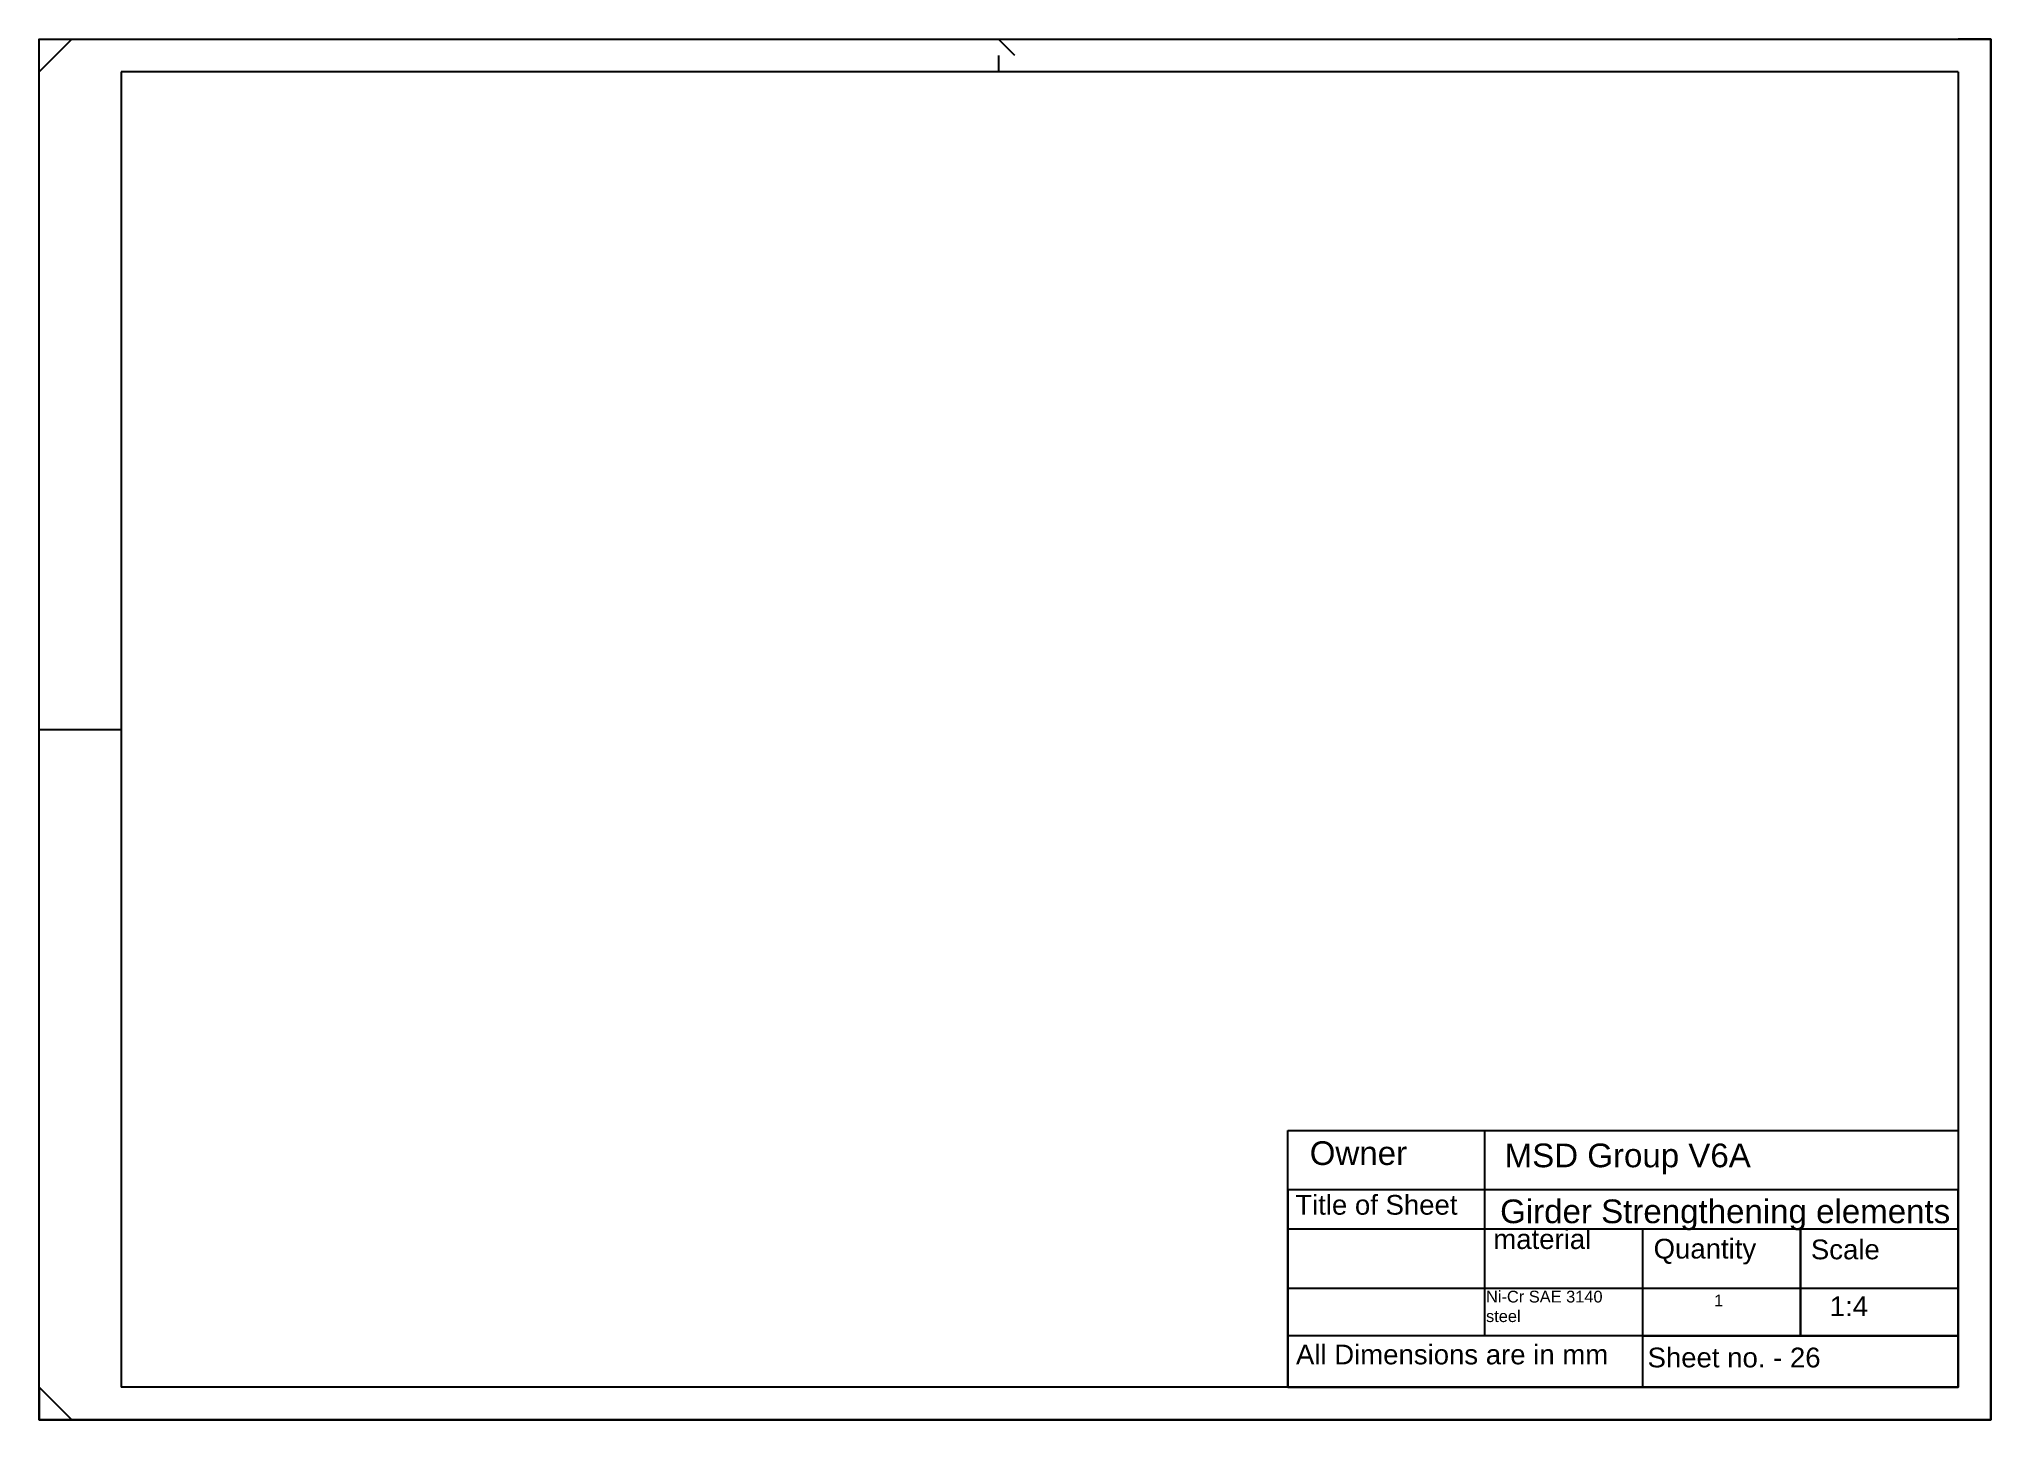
# Model space of a CAD drawing. Header units: millimetres. Extents: x -15074 to 21675, y -7568 to 6574.
# Drawn here: x 9826 to 12202, y 4894 to 6574 of the extents above; entities that cross this region are included whole.
import ezdxf

# ---------------------------------------------------------------- set-up
doc = ezdxf.new("R2010")
doc.units = ezdxf.units.MM
doc.styles.get("Standard").update_dxf_attribs({"font": 'arial.ttf'})

msp = doc.modelspace()

# ---------------------------------------------------------------- texts
at = {"attachment_point": 1}
for s, width, gutter_width, heights, insert, char_height in [(' Owner', 202.47058, 60, [0], (11361.768, 5233.463), 28.8), ('MSD Group V6A', 450.95723, 60, [0], (11610.255, 5230.704), 28.8), ('Title of Sheet', 219.03637, 60, [0], (11355.326, 5168.175), 24), ('Girder Strengthening elements', 607.51506, 60, [0], (11604.733, 5162.658), 28.8), ('material', 181.75051, 60, [0], (11596.45, 5126.471), 24), ('Quantity', 161.05614, 60, [0], (11791.558, 5114.841), 24), ('Scale', 165.65774, 60, [0], (11982.985, 5113.922), 24), ('Ni-Cr SAE 3140 \\Psteel', 263.13009, 71.388, [0], (11587.556, 5051.642), 14.27757), ('1', 251.48712, 71.388, [0], (11865.239, 5046.989), 14.278), ('\\pxi-3,l4,t4;1:4', 163.78852, 60, [0], (11981.944, 5044.762), 24), ('All Dimensions are in mm', 463.38352, 60, [0], (11356.246, 4986.105), 24), ('Sheet no. - 26', 348.8016, 60, [8.692], (11784.195, 4982.426), 24)]:
    msp.add_mtext_dynamic_manual_height_columns(s, width=width, gutter_width=gutter_width, heights=heights, dxfattribs=dict(at, insert=insert, char_height=char_height))

# ---------------------------------------------------------------- linework, layer by layer
for p, q in [((9826.2, 6534.471), (9866.2, 6574.471)), ((11014.2, 6554.471), (10994.2, 6574.471)), ((9926.2, 6534.471), (9926.2, 6494.471)), ((10994.2, 6554.471), (10994.2, 6534.471)), ((9826.2, 5734.471), (9926.2, 5734.471)), ((11778.2, 4996.871), (11778.2, 4934.471)), ((9826.2, 4934.471), (9866.2, 4894.471))]:
    msp.add_line(p, q)
for points in [[(9826.2, 6574.471), (12202.2, 6574.471), (12202.2, 4894.471), (9826.2, 4894.471)], [(11346.2, 5246.471), (12162.2, 5246.471), (12162.2, 4934.471), (11346.2, 4934.471)], [(11346.2, 4934.471), (12162.2, 4934.471), (12162.2, 5174.471), (11346.2, 5174.471)], [(11346.2, 4934.471), (12162.2, 4934.471), (12162.2, 5126.471), (11346.2, 5126.471)], [(11970.2, 5126.471), (11778.2, 5126.471), (11778.2, 4996.871), (11970.2, 4996.871)], [(12162.2, 5126.471), (11970.2, 5126.471), (11970.2, 4996.871), (12162.2, 4996.871)], [(11346.2, 4934.471), (12162.2, 4934.471), (12162.2, 5054.471), (11346.2, 5054.471)], [(11346.2, 4934.471), (12162.2, 4934.471), (12162.2, 4996.871), (11346.2, 4996.871)]]:
    msp.add_lwpolyline(points, close=True)
for points in [[(9926.2, 4894.471), (9826.2, 4894.471), (9826.2, 6574.471), (9926.2, 6574.471)], [(9826.2, 6534.471), (9826.2, 6574.471), (12202.2, 6574.471), (12202.2, 6534.471)], [(12162.2, 4894.471), (12202.2, 4894.471), (12202.2, 6574.471), (12162.2, 6574.471)], [(9926.2, 6534.471), (9926.2, 4934.471)], [(12162.2, 6534.471), (9926.2, 6534.471)], [(12162.2, 6534.471), (12162.2, 4934.471)], [(11586.2, 4996.871), (11586.2, 5246.471), (12162.2, 5246.471), (12162.2, 4934.471), (11586.2, 4934.471)], [(9826.2, 4934.471), (9826.2, 4894.471), (12202.2, 4894.471), (12202.2, 4934.471)], [(12162.2, 4934.471), (9926.2, 4934.471)]]:
    msp.add_lwpolyline(points)

msp.set_redraw_order([(e.dxf.handle, doc.entitydb.next_handle()) for e in msp.query("TEXT MTEXT ATTDEF DIMENSION ARC_DIMENSION")])  # texts and dimensions are drawn at this point

doc.saveas('drawing.dxf')
